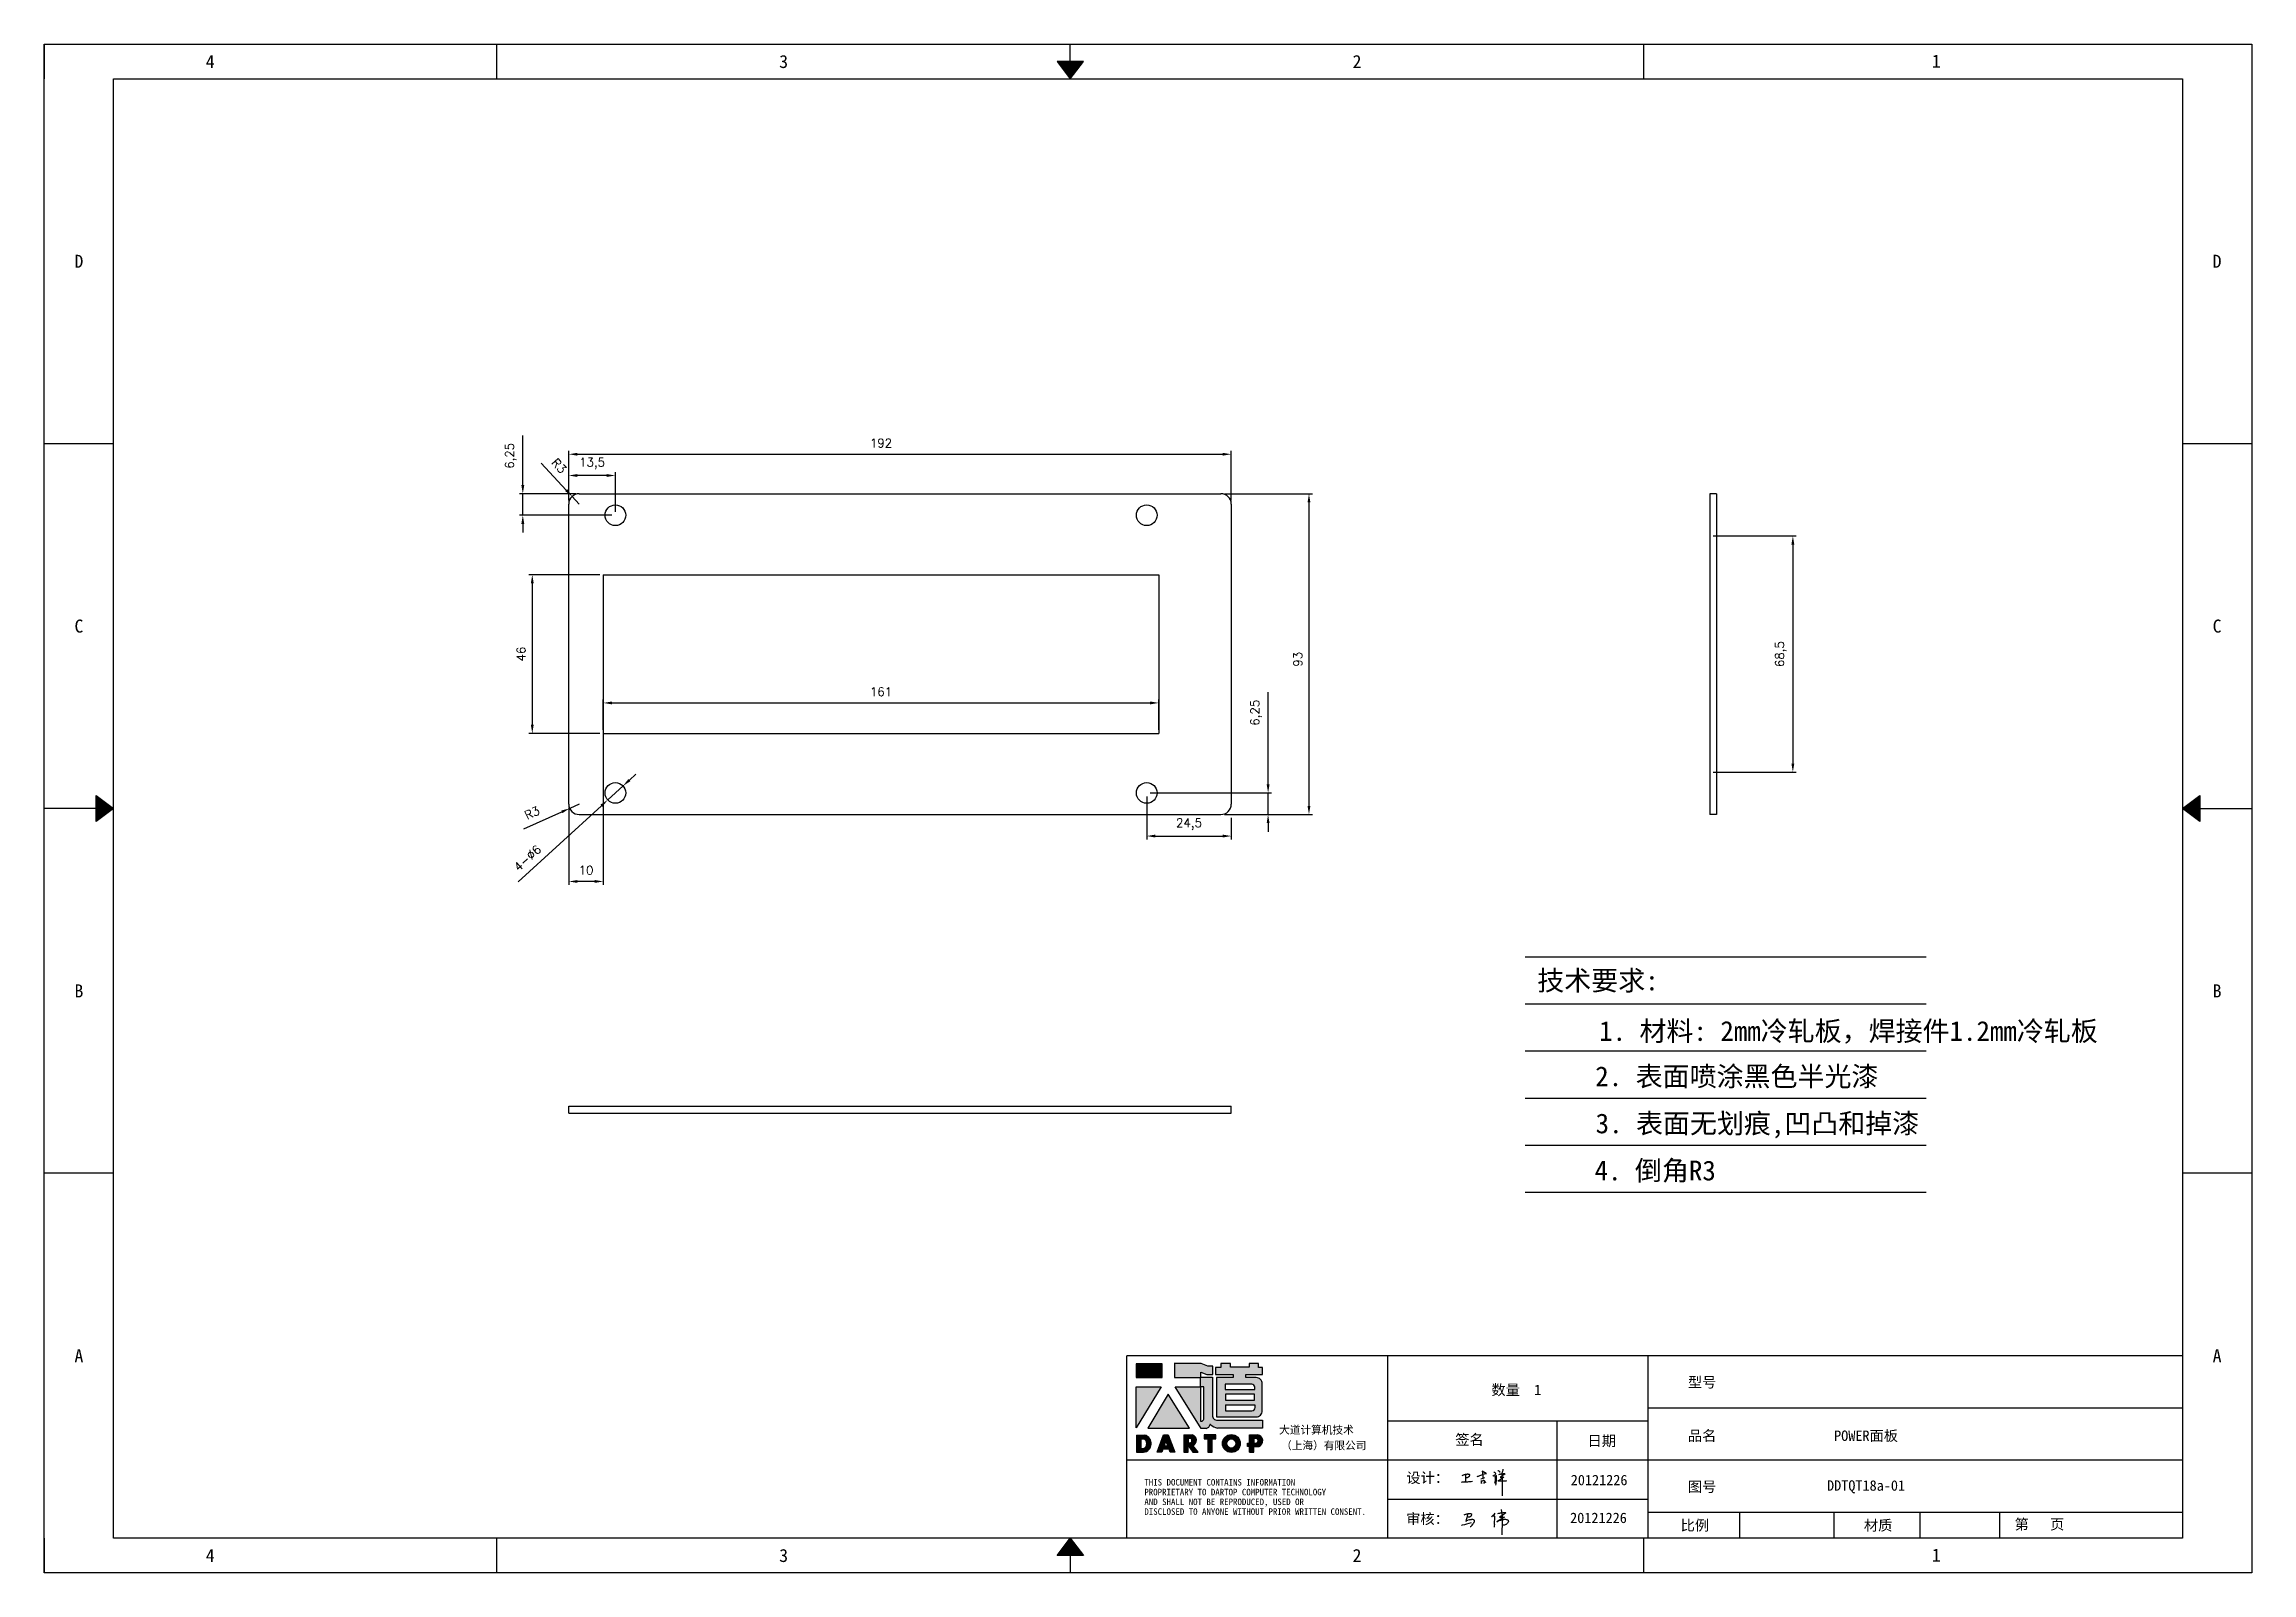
# Model space of a CAD drawing. Header units: millimetres. Extents: x 25928 to 50356, y -44172 to 20163.
# Drawn here: x 28831 to 29471, y -39898 to -39455 of the extents above; entities that cross this region are included whole.
import ezdxf
from ezdxf.enums import TextEntityAlignment as Align

# ---------------------------------------------------------------- set-up
doc = ezdxf.new("R2010")
doc.units = ezdxf.units.MM
doc.linetypes.add('DOT', pattern=[0.25, 0, -0.25])
doc.linetypes.add('HIDDEN2', pattern=[4.7625, 3.175, -1.5875])
for name, color, linetype in [('4', 7, 'Continuous'), ('hidden', 3, 'HIDDEN2'), ('print', 30, 'Continuous')]:
    doc.layers.add(name, color=color, linetype=linetype)
doc.layers.add('dim', color=2, linetype='Continuous', lineweight=9)
doc.styles.add('Dartop', font='')
doc.styles.add('HZ', font='')
doc.styles.add('hzHT', font='simhei.ttf')
doc.styles.get("Standard").update_dxf_attribs({"font": 'txt', "bigfont": 'gbcbig.shx'})
doc.styles.get('Dartop').set_extended_font_data('FangSong_GB2312')
doc.styles.get('HZ').set_extended_font_data('SimSun')
doc.dimstyles.new('0.5small', dxfattribs={"dimtxt": 2.5, "dimasz": 2.5, "dimexe": 1, "dimexo": 1, "dimgap": 2, "dimtad": 1, "dimtxsty": 'Standard', "dimcen": 2.5, "dimadec": 0, "dimazin": 0, "dimtfac": 1, "dimtmove": 0, "dimatfit": 3, "dimfxl": 0, "dimarcsym": 0})

msp = doc.modelspace()

# ---------------------------------------------------------------- texts
at = {"color": 0}
for s, height, style, p in [('4', 3.777, 'Dartop', (28879.374, -39460.119)), ('3', 3.777, 'Dartop', (29045.562, -39460.119)), ('2', 3.777, 'Dartop', (29211.75, -39460.119)), ('1', 3.777, 'Dartop', (29379.66, -39459.999)), ('D', 3.777, 'Dartop', (28841.312, -39518.033)), ('D', 3.777, 'Dartop', (29461.033, -39518.033)), ('C', 3.777, 'Dartop', (28841.312, -39623.789)), ('C', 3.777, 'Dartop', (29461.033, -39623.789)), ('B', 3.777, 'Dartop', (28841.312, -39729.546)), ('B', 3.777, 'Dartop', (29461.033, -39729.546)), ('A', 3.777, 'Dartop', (28841.312, -39835.302)), ('A', 3.777, 'Dartop', (29461.033, -39835.302)), ('数量  1', 3.0216, 'hzHT', (29257.927, -39845.206)), ('型号', 3.0216, 'hzHT', (29311.78, -39842.988)), ('品名', 3.0216, 'hzHT', (29311.78, -39858.499)), ('POWER面板', 3.0216, 'hzHT', (29359.288, -39858.499)), ('签名', 3.0216, 'hzHT', (29244.354, -39859.606)), ('日期', 3.0216, 'hzHT', (29282.695, -39859.978)), ('20121226', 3.0216, 'hzHT', (29281.919, -39871.338)), ('图号', 3.0216, 'hzHT', (29311.78, -39873.268)), ('DDTQT18a-01', 3.0216, 'hzHT', (29359.288, -39872.929)), ('20121226', 3.0216, 'hzHT', (29281.739, -39882.302)), ('比例', 3.0216, 'hzHT', (29309.673, -39884.481)), ('材质', 3.0216, 'hzHT', (29362.798, -39884.481)), ('第   页', 3.0216, 'hzHT', (29409.54, -39884.168)), ('4', 3.777, 'Dartop', (28879.374, -39893.216)), ('3', 3.777, 'Dartop', (29045.562, -39893.216)), ('2', 3.777, 'Dartop', (29211.75, -39893.216)), ('1', 3.777, 'Dartop', (29379.66, -39893.096))]:
    msp.add_text(s, height=height, dxfattribs=dict(at, style=style)).set_placement(p, align=Align.MIDDLE_CENTER)
at = {"style": 'HZ'}
for s, p in [('技术要求:', (29281.578, -39726.535)), ('     1. 材料: 2mm冷轧板，焊接件1.2mm冷轧板', (29344.437, -39741.163)), ('    2. 表面喷涂黑色半光漆', (29314.045, -39754.307)), ('3. 表面无划痕,凹凸和掉漆', (29327.81, -39767.957)), ('4. 倒角R3           ', (29319.624, -39781.607))]:
    msp.add_text(s, height=5.733, dxfattribs=at).set_placement(p, align=Align.MIDDLE_CENTER)
at = {"color": 0, "style": 'hzHT'}
for s, height, p in [('设计：', 3.0216, (29226.05, -39872.195)), ('THIS DOCUMENT CONTAINS INFORMATION', 1.8885, (29150.122, -39872.939)), ('PROPRIETARY TO DARTOP COMPUTER TECHNOLOGY', 1.8885, (29150.122, -39875.772)), ('AND SHALL NOT BE REPRODUCED, USED OR', 1.8885, (29150.122, -39878.605)), ('DISCLOSED TO ANYONE WITHOUT PRIOR WRITTEN CONSENT.', 1.8885, (29150.122, -39881.438)), ('审核：', 3.0216, (29226.005, -39884.094))]:
    msp.add_text(s, height=height, dxfattribs=at).set_placement(p)
at = {"layer": '4', "color": 0, "style": 'hzHT'}
for s, p in [('大道计算机技术', (29189.181, -39857.939)), ('（上海）有限公司', (29189.751, -39862.456))]:
    msp.add_text(s, height=2.2662, dxfattribs=at).set_placement(p)

# ---------------------------------------------------------------- blocks, each defined once
blk = doc.blocks.new('*U660')
at = {"color": 254, "linetype": 'Continuous', "extrusion": (0, 0, -1)}
for points in [[(-17, 0.333), (-16.812, 0.25), (-17, 0.5)], [(-17, 0.333), (-17.188, 0.25), (-16.812, 0.25)], [(-17, 0.333), (-17, 0.5), (-17.188, 0.25)]]:
    blk.add_solid(points, dxfattribs=at)
blk = doc.blocks.new('*U661')
at = {"color": 254, "linetype": 'Continuous'}
for points in [[(17, 21.667), (17.188, 21.75), (16.812, 21.75)], [(17, 21.667), (16.812, 21.75), (17, 21.5)], [(17, 21.667), (17, 21.5), (17.188, 21.75)]]:
    blk.add_solid(points, dxfattribs=at)
blk = doc.blocks.new('*U658')
at = {"color": 254, "linetype": 'Continuous', "extrusion": (0, 0, -1)}
for points in [[(-0.833, 11), (-0.75, 10.812), (-0.75, 11.188)], [(-0.833, 11), (-0.75, 11.188), (-1, 11)], [(-0.833, 11), (-1, 11), (-0.75, 10.812)]]:
    blk.add_solid(points, dxfattribs=at)
blk = doc.blocks.new('dadao')
for p, q in [((48, 19.2), (44.9, 10.4)), ((44.9, 10.4), (51.2, 10.4)), ((51.2, 10.4), (48, 19.2))]:
    blk.add_line(p, q)
for points in [[(41.8, 121.6), (41.8, 143.7), (-0.4, 143.7), (-0.4, 121.6), (41.8, 121.6)], [(104.8, 122), (104.8, 130.3), (114.1, 126.3), (124.2, 126.3), (124.2, 139.6), (115.9, 139.6), (105.1, 143.9), (61.5, 143.9)], [(61.7, 144), (61.7, 121.3), (103.9, 121.3)], [(113.4, 38.7), (105.1, 38.7), (63, 106.5), (103.9, 106.5), (103.9, 120.9), (103.9, 121.3)], [(109.7, 53.6), (109.7, 106.2), (104.3, 106.2), (104.3, 50.4), (106.6, 50.4)], [(144.6, 94.4), (144.6, 84.8), (192, 84.8), (192, 94.1), (144.9, 94.1)], [(120.2, 45), (119.5, 45), (119.5, 44.6)], [(0, 28), (0, 0), (11.8, 0)], [(0.1, 28), (14, 28)], [(7.1, 21.8), (7.1, 6.1), (12, 6.1)], [(7.1, 21.8), (11.4, 21.8)], [(76.8, 28.2), (76.8, 0), (84.1, 0), (84.1, 11.1), (91.6, -0.1), (100.3, -0.1), (91.7, 11.1)], [(76.8, 28.2), (90.6, 28.2)], [(84, 22.7), (84, 15.3), (87.2, 15.3)], [(84, 22.7), (87.3, 22.7)], [(183.7, 0), (183.7, 9.6), (180.6, 9.6), (180.6, 14.9), (183.8, 14.9), (183.8, 28.1), (196.1, 28.1), (196.5, 28.1)], [(183.7, 0), (190.9, 0), (190.9, 9.6), (198.8, 9.6)], [(194.9, 22.3), (190.8, 22.3), (190.8, 15), (194.4, 15)]]:
    blk.add_lwpolyline(points)
blk.add_lwpolyline([(137.1, 144.2), (137.1, 137.9), (128.3, 137.9), (128.3, 126.5), (157.3, 126.5), (157.3, 121.5), (130.3, 121.5), (130.3, 57.5), (194.4, 57.5, 0.414214), (204.4, 67.5), (204.4, 111.3, 0.414214), (194.4, 121.3), (177.5, 121.3), (177.5, 126.3), (204.7, 126.3), (204.7, 137.7), (198.2, 137.7), (198.2, 143.9), (183.3, 143.9), (183.3, 138), (153, 138), (153, 144.2), (137.1, 144.2)], format="xyb", close=True)
for points in [[(104.8, 122), (123.4, 122), (123.4, 60, 0.414214), (131.4, 52), (204.8, 52), (204.8, 39.1), (131.7, 39.1)], [(144.3, 110.8), (144.3, 101.8), (192.3, 101.8), (192.3, 105.5, 0.414214), (187.3, 110.5), (144.3, 110.5)], [(144.6, 77), (144.6, 67.5), (187.6, 67.5, 0.414214), (192.6, 72.5), (192.6, 76.4), (144.6, 76.4)]]:
    blk.add_lwpolyline(points, format="xyb")
for points in [[(-0.3, 106.2), (40.4, 106.2), (-0.3, 39.7), (-0.3, 106.2)], [(51.7, 94.1), (18.4, 39.3), (86.2, 39.3)], [(43.8, 28.2), (51.8, 28.2), (62.6, -0.1), (55, -0.1), (53.2, 5), (42.9, 5), (41.1, 0), (33.6, 0)], [(110, 28.1), (110, 21.9), (116, 21.9), (116, -0.1), (123.2, -0.1), (123.2, 22), (129.2, 22), (129.2, 28.1), (110, 28.1)]]:
    blk.add_lwpolyline(points, close=True)
for radius in [14.5, 7.44]:
    blk.add_circle((154.2, 14.2), radius)
for centre, radius, start, end in [((99.2, 60.7), 12.6, 305.6399, 325.969), ((111.6, 46.7), 8.19, 282.9811, 347.6627), ((136, 61.7), 22.9, 226.7358, 259.3209), ((8.5, 13.9), 8.49, 294.2143, 69.7177), ((9.6, 14.2), 14.4, 278.6604, 72.3203), ((86.4, 19), 3.8, 282.527, 76.7196), ((88.6, 19.4), 8.95, 290.6073, 77.2124), ((193.7, 18.7), 3.8, 280.9891, 72.5513), ((195.7, 18.6), 9.51, 288.8959, 85.2442)]:
    blk.add_arc(centre, radius, start, end)
blk = doc.blocks.new('h')
for p, q in [((20768.1, -2360.9), (20773, -2359.1)), ((20769.5, -2366.9), (20769.8, -2370.6)), ((20769.8, -2370.6), (20770.9, -2378)), ((20770.9, -2378), (20771.5, -2370.6)), ((20772.4, -2369.3), (20774.9, -2367.8)), ((20773, -2359.1), (20784.1, -2355.2)), ((20773.3, -2331.8), (20775.3, -2338.7)), ((20789.1, -2340.9), (20773.5, -2331.9)), ((20775.3, -2338.7), (20775.6, -2351.2)), ((20775.6, -2351.2), (20775.5, -2357.3)), ((20782.2, -2369.2), (20780, -2377.1)), ((20780, -2377.1), (20788.3, -2371.3)), ((20780.1, -2366.4), (20780.8, -2366.4)), ((20781.9, -2367.4), (20782.2, -2369.2)), ((20845.7, -2343.5), (20848.4, -2353)), ((20848.9, -2370.3), (20847.9, -2424)), ((20848.4, -2353), (20848.9, -2370.3))]:
    blk.add_line(p, q)
for points in [[(20696.6, -2372.4, 0.002073), (20710.6, -2371.9, 0.016137), (20719.6, -2371.3, 0.008314), (20736.9, -2369.3)], [(20699.1, -2348.2, -0.029745), (20704.6, -2345.4, -0.046842), (20708.4, -2344.2, -0.00919), (20714.3, -2343, -0.018517), (20717.2, -2342.5, -0.037841), (20720.3, -2342.4, -0.039541), (20723.2, -2342.8, -0.149785), (20726, -2344.3, -0.204935), (20726.9, -2346.6, -0.074872), (20726.5, -2348.3, -0.061615), (20725.6, -2350.3, -0.034204), (20723.8, -2352.6, -0.045776), (20722.3, -2354.1, -0.054985), (20720.4, -2355.3, -0.036348), (20717.3, -2356.5, -0.067752), (20715.7, -2356.8, -0.043553), (20713.2, -2356.7)], [(20755, -2351.9, -0.024077), (20759.9, -2350.1, -0.013147), (20768.7, -2346.5, -0.00522), (20775.4, -2344.1, -0.018517), (20777.3, -2343.4, -0.008274), (20786.3, -2341, -0.039541), (20788.3, -2340.8, -0.079216), (20789.4, -2341, -0.204935)], [(20813.5, -2350.1, 0.007348), (20815.9, -2348.7, 0.008421), (20818, -2347.3, 0.009459), (20819.7, -2346.2, -0.016325), (20820.7, -2345.5, -0.173771), (20821.8, -2345.3, -0.085159), (20823.9, -2346, -0.125883), (20826, -2347.9, -0.160659), (20826.6, -2350.1, -0.010447), (20826.5, -2352.3, -0.008247), (20826.2, -2355.1, -0.002698), (20825.3, -2374, 0.001562), (20823.9, -2383.7, 0.016137)], [(20816.8, -2335, -0.053561), (20819.6, -2336.1, -0.075272), (20821.3, -2337.3, -0.005295), (20822.5, -2338.5, -0.009337), (20823.1, -2339.1, -0.026146), (20823.7, -2339.8, -0.016644), (20824.5, -2340.9)], [(20832.1, -2329.2, -0.053561), (20834.9, -2330.3, -0.075272), (20836.7, -2331.5, -0.005295), (20837.8, -2332.6, -0.009337), (20838.5, -2333.3, -0.026146), (20839, -2334, -0.016644), (20839.8, -2335.1)], [(20836, -2343.7, -0.02797), (20842.1, -2342.6, -0.048868), (20845.6, -2342.2, -0.00919), (20851.1, -2341.4, -0.018517), (20853.9, -2341.1, -0.037841), (20856.7, -2341.2, -0.039541), (20859.4, -2341.6, -0.018282), (20840.6, -2354.7, -0.000937)], [(20847.6, -2340.2, 0.021784), (20849.6, -2335.9, 0.028296), (20850.8, -2332.4, 0.008136), (20851.9, -2328.2, 0.028913), (20852.2, -2327, 0.08193), (20852.1, -2325.9, 0.075058), (20851.7, -2324.7, 0.275043)]]:
    blk.add_lwpolyline(points, format="xyb")
for points in [[(20711.3, -2343.5), (20711.3, -2343.5), (20711.5, -2355.8), (20710.7, -2368), (20710.6, -2371.9)], [(20821.5, -2350.6), (20822.4, -2359.2), (20822.2, -2364.9), (20821.7, -2369), (20821.3, -2376.3), (20823.6, -2368.5), (20827.2, -2366.3), (20829.5, -2366.3)], [(20840.6, -2354.7), (20850, -2354.7), (20855, -2354.3), (20845.9, -2361.1), (20840.5, -2364), (20833, -2367.5), (20863.2, -2367.4), (20865.9, -2367.3)]]:
    blk.add_lwpolyline(points)
for centre, radius, start, end in [((20773.7, -2371.2), 2.3, 121.9907, 163.60158), ((20787.5, -2406), 40.3, 100.61827, 108.24823), ((20780.8, -2367.6), 1.15, 9.4675, 90)]:
    blk.add_arc(centre, radius, start, end)
blk = doc.blocks.new('*U659')
at = {"color": 254, "linetype": 'Continuous', "extrusion": (0, 0, -1)}
for points in [[(-33.167, 11), (-33, 11), (-33.25, 11.188)], [(-33.167, 11), (-33.25, 11.188), (-33.25, 10.812)], [(-33.167, 11), (-33.25, 10.812), (-33, 11)]]:
    blk.add_solid(points, dxfattribs=at)
blk = doc.blocks.new('*D749')
at = {"layer": 'Defpoints', "color": 0}
for p in [(29175.3, -39573.97), (28983.3, -39588.4), (29175.3, -39588.4)]:
    blk.add_point(p, dxfattribs=at)
at = {"layer": 'dim', "color": 0, "lineweight": -2}
for p, q in [((28983.3, -39587.4), (28983.3, -39572.97)), ((28985.8, -39573.97), (29172.8, -39573.97)), ((29175.3, -39587.4), (29175.3, -39572.97))]:
    blk.add_line(p, q, dxfattribs=at)
at = {"layer": 'dim', "color": 0}
for points in [[(28985.8, -39573.56), (28985.8, -39574.39), (28983.3, -39573.97)], [(29172.8, -39573.56), (29172.8, -39574.39), (29175.3, -39573.97)]]:
    blk.add_solid(points, dxfattribs=at)
at = {"layer": 'dim', "color": 0, "insert": (29073.8, -39570.72), "char_height": 2.5, "attachment_point": 5}
blk.add_mtext('192', dxfattribs=at)
blk = doc.blocks.new('*D750')
at = {"layer": 'Defpoints', "color": 0}
for p in [(29172.3, -39585.4), (29172.3, -39678.4), (29197.83, -39678.4)]:
    blk.add_point(p, dxfattribs=at)
at = {"layer": 'dim', "color": 0, "lineweight": -2}
for p, q in [((29173.3, -39585.4), (29198.83, -39585.4)), ((29197.83, -39587.9), (29197.83, -39675.9)), ((29173.3, -39678.4), (29198.83, -39678.4))]:
    blk.add_line(p, q, dxfattribs=at)
at = {"layer": 'dim', "color": 0}
for points in [[(29197.41, -39587.9), (29198.24, -39587.9), (29197.83, -39585.4)], [(29197.41, -39675.9), (29198.24, -39675.9), (29197.83, -39678.4)]]:
    blk.add_solid(points, dxfattribs=at)
at = {"layer": 'dim', "color": 0, "insert": (29194.58, -39633.4), "char_height": 2.5, "attachment_point": 5, "rotation": 90}
blk.add_mtext('93', dxfattribs=at)
blk = doc.blocks.new('*D751')
at = {"layer": 'Defpoints', "color": 0}
for p in [(28983.3, -39580.13), (28983.3, -39585.4), (28996.8, -39591.65)]:
    blk.add_point(p, dxfattribs=at)
at = {"layer": 'dim', "color": 0, "lineweight": -2}
for p, q in [((28983.3, -39584.4), (28983.3, -39579.13)), ((28994.3, -39580.13), (28985.8, -39580.13)), ((28996.8, -39590.65), (28996.8, -39579.13))]:
    blk.add_line(p, q, dxfattribs=at)
at = {"layer": 'dim', "color": 0}
for points in [[(28985.8, -39579.71), (28985.8, -39580.55), (28983.3, -39580.13)], [(28994.3, -39579.71), (28994.3, -39580.55), (28996.8, -39580.13)]]:
    blk.add_solid(points, dxfattribs=at)
at = {"layer": 'dim', "color": 0, "insert": (28990.05, -39576.67), "char_height": 2.5, "attachment_point": 5}
blk.add_mtext('13,5', dxfattribs=at)
blk = doc.blocks.new('*D752')
at = {"layer": 'Defpoints', "color": 0}
for p in [(29150.8, -39672.15), (29175.3, -39678.4), (29185.98, -39678.4)]:
    blk.add_point(p, dxfattribs=at)
at = {"layer": 'dim', "color": 0, "lineweight": -2}
for p, q in [((29185.98, -39669.65), (29185.98, -39642.94)), ((29151.8, -39672.15), (29186.98, -39672.15)), ((29185.98, -39678.4), (29185.98, -39672.15)), ((29176.3, -39678.4), (29186.98, -39678.4)), ((29185.98, -39680.9), (29185.98, -39683.4))]:
    blk.add_line(p, q, dxfattribs=at)
at = {"layer": 'dim', "color": 0}
for points in [[(29185.57, -39669.65), (29186.4, -39669.65), (29185.98, -39672.15)], [(29185.57, -39680.9), (29186.4, -39680.9), (29185.98, -39678.4)]]:
    blk.add_solid(points, dxfattribs=at)
at = {"layer": 'dim', "color": 0, "insert": (29182.53, -39648.9), "char_height": 2.5, "attachment_point": 5, "rotation": 90}
blk.add_mtext('6,25', dxfattribs=at)
blk = doc.blocks.new('*D753')
at = {"layer": 'Defpoints', "color": 0}
for p in [(29150.8, -39672.15), (29175.3, -39678.4), (29175.3, -39684.66)]:
    blk.add_point(p, dxfattribs=at)
at = {"layer": 'dim', "color": 0, "lineweight": -2}
for p, q in [((29150.8, -39673.15), (29150.8, -39685.66)), ((29175.3, -39679.4), (29175.3, -39685.66)), ((29153.3, -39684.66), (29172.8, -39684.66))]:
    blk.add_line(p, q, dxfattribs=at)
at = {"layer": 'dim', "color": 0}
for points in [[(29153.3, -39684.24), (29153.3, -39685.07), (29150.8, -39684.66)], [(29172.8, -39684.24), (29172.8, -39685.07), (29175.3, -39684.66)]]:
    blk.add_solid(points, dxfattribs=at)
at = {"layer": 'dim', "color": 0, "insert": (29163.05, -39681.2), "char_height": 2.5, "attachment_point": 5}
blk.add_mtext('24,5', dxfattribs=at)
blk = doc.blocks.new('*D672')
at = {"layer": 'Defpoints', "color": 0}
for p in [(29313.98, -39597.65), (29313.98, -39666.15), (29338.08, -39666.15)]:
    blk.add_point(p, dxfattribs=at)
at = {"layer": 'dim', "color": 0, "lineweight": -2}
for p, q in [((29314.98, -39597.65), (29339.08, -39597.65)), ((29338.08, -39600.15), (29338.08, -39663.65)), ((29314.98, -39666.15), (29339.08, -39666.15))]:
    blk.add_line(p, q, dxfattribs=at)
at = {"layer": 'dim', "color": 0}
for points in [[(29337.66, -39600.15), (29338.49, -39600.15), (29338.08, -39597.65)], [(29337.66, -39663.65), (29338.49, -39663.65), (29338.08, -39666.15)]]:
    blk.add_solid(points, dxfattribs=at)
at = {"layer": 'dim', "color": 0, "insert": (29334.62, -39631.9), "char_height": 2.5, "attachment_point": 5, "rotation": 90}
blk.add_mtext('68,5', dxfattribs=at)
blk = doc.blocks.new('*D754')
at = {"layer": 'Defpoints', "color": 0}
for p in [(28999.01, -39670.13), (28994.58, -39674.18)]:
    blk.add_point(p, dxfattribs=at)
at = {"layer": 'dim', "color": 0, "lineweight": -2}
for p, q in [((28999.01, -39670.13), (28994.58, -39674.18)), ((29000.86, -39668.44), (29002.7, -39666.75)), ((28968.65, -39697.88), (28992.74, -39675.86))]:
    blk.add_line(p, q, dxfattribs=at)
at = {"layer": 'dim', "color": 0}
for points in [[(29000.58, -39668.13), (29001.14, -39668.75), (28999.01, -39670.13)], [(28992.46, -39675.55), (28993.02, -39676.17), (28994.58, -39674.18)]]:
    blk.add_solid(points, dxfattribs=at)
at = {"layer": 'dim', "color": 0, "insert": (28971.32, -39691.03), "char_height": 2.5, "attachment_point": 5, "rotation": 42.42699}
blk.add_mtext('4-∅6', dxfattribs=at)
blk = doc.blocks.new('*D755')
at = {"layer": 'Defpoints', "color": 0}
for p in [(28969.97, -39585.4), (28986.3, -39585.4), (28996.8, -39591.65)]:
    blk.add_point(p, dxfattribs=at)
at = {"layer": 'dim', "color": 0, "lineweight": -2}
for p, q in [((28969.97, -39582.9), (28969.97, -39568.49)), ((28985.3, -39585.4), (28968.97, -39585.4)), ((28969.97, -39591.65), (28969.97, -39585.4)), ((28995.8, -39591.65), (28968.97, -39591.65)), ((28969.97, -39594.15), (28969.97, -39596.65))]:
    blk.add_line(p, q, dxfattribs=at)
at = {"layer": 'dim', "color": 0}
for points in [[(28969.55, -39582.9), (28970.39, -39582.9), (28969.97, -39585.4)], [(28969.55, -39594.15), (28970.39, -39594.15), (28969.97, -39591.65)]]:
    blk.add_solid(points, dxfattribs=at)
at = {"layer": 'dim', "color": 0, "insert": (28966.51, -39574.44), "char_height": 2.5, "attachment_point": 5, "rotation": 90}
blk.add_mtext('6,25', dxfattribs=at)
blk = doc.blocks.new('*D756')
at = {"layer": 'Defpoints', "color": 0}
for p in [(28993.3, -39608.9), (28972.72, -39654.9), (28993.3, -39654.9)]:
    blk.add_point(p, dxfattribs=at)
at = {"layer": 'dim', "color": 0, "lineweight": -2}
for p, q in [((28992.3, -39608.9), (28971.72, -39608.9)), ((28972.72, -39611.4), (28972.72, -39652.4)), ((28992.3, -39654.9), (28971.72, -39654.9))]:
    blk.add_line(p, q, dxfattribs=at)
at = {"layer": 'dim', "color": 0}
for points in [[(28972.3, -39611.4), (28973.13, -39611.4), (28972.72, -39608.9)], [(28972.3, -39652.4), (28973.13, -39652.4), (28972.72, -39654.9)]]:
    blk.add_solid(points, dxfattribs=at)
at = {"layer": 'dim', "color": 0, "insert": (28969.47, -39631.9), "char_height": 2.5, "attachment_point": 5, "rotation": 90}
blk.add_mtext('46', dxfattribs=at)
blk = doc.blocks.new('*D757')
at = {"layer": 'Defpoints', "color": 0}
for p in [(29154.3, -39646.06), (28993.3, -39654.9), (29154.3, -39654.9)]:
    blk.add_point(p, dxfattribs=at)
at = {"layer": 'dim', "color": 0, "lineweight": -2}
for p, q in [((28993.3, -39653.9), (28993.3, -39645.06)), ((29154.3, -39653.9), (29154.3, -39645.06)), ((28995.8, -39646.06), (29151.8, -39646.06))]:
    blk.add_line(p, q, dxfattribs=at)
at = {"layer": 'dim', "color": 0}
for points in [[(28995.8, -39645.65), (28995.8, -39646.48), (28993.3, -39646.06)], [(29151.8, -39645.65), (29151.8, -39646.48), (29154.3, -39646.06)]]:
    blk.add_solid(points, dxfattribs=at)
at = {"layer": 'dim', "color": 0, "insert": (29073.8, -39642.81), "char_height": 2.5, "attachment_point": 5}
blk.add_mtext('161', dxfattribs=at)
blk = doc.blocks.new('*D758')
at = {"layer": 'Defpoints', "color": 0}
for p in [(28993.3, -39654.9), (28983.3, -39675.4), (28983.3, -39697.82)]:
    blk.add_point(p, dxfattribs=at)
at = {"layer": 'dim', "color": 0, "lineweight": -2}
for p, q in [((28993.3, -39655.9), (28993.3, -39698.82)), ((28983.3, -39676.4), (28983.3, -39698.82)), ((28990.8, -39697.82), (28985.8, -39697.82))]:
    blk.add_line(p, q, dxfattribs=at)
at = {"layer": 'dim', "color": 0}
for points in [[(28985.8, -39697.4), (28985.8, -39698.23), (28983.3, -39697.82)], [(28990.8, -39697.4), (28990.8, -39698.23), (28993.3, -39697.82)]]:
    blk.add_solid(points, dxfattribs=at)
at = {"layer": 'dim', "color": 0, "insert": (28988.3, -39694.57), "char_height": 2.5, "attachment_point": 5}
blk.add_mtext('10', dxfattribs=at)
blk = doc.blocks.new('*D673')
at = {"layer": 'Defpoints', "color": 0}
for p in [(28984.26, -39586.2), (28986.3, -39588.4)]:
    blk.add_point(p, dxfattribs=at)
at = {"layer": 'dim', "color": 0, "lineweight": -2}
for p, q in [((28975.31, -39576.54), (28982.56, -39584.37)), ((28986.3, -39588.4), (28984.26, -39586.2))]:
    blk.add_line(p, q, dxfattribs=at)
at = {"layer": 'dim', "color": 0}
blk.add_solid([(28982.87, -39584.08), (28982.25, -39584.65), (28984.26, -39586.2)], dxfattribs=at)
at = {"layer": 'dim', "color": 0, "insert": (28980.47, -39577.33), "char_height": 2.5, "attachment_point": 5, "rotation": 312.79673}
blk.add_mtext('R3', dxfattribs=at)
blk = doc.blocks.new('*D674')
at = {"layer": 'Defpoints', "color": 0}
for p in [(28983.56, -39676.63), (28986.3, -39675.4)]:
    blk.add_point(p, dxfattribs=at)
at = {"layer": 'dim', "color": 0, "lineweight": -2}
for p, q in [((28970.28, -39682.58), (28981.28, -39677.65)), ((28986.3, -39675.4), (28983.56, -39676.63))]:
    blk.add_line(p, q, dxfattribs=at)
at = {"layer": 'dim', "color": 0}
blk.add_solid([(28981.11, -39677.27), (28981.45, -39678.03), (28983.56, -39676.63)], dxfattribs=at)
at = {"layer": 'dim', "color": 0, "insert": (28972.68, -39677.94), "char_height": 2.5, "attachment_point": 5, "rotation": 24.13779}
blk.add_mtext('R3', dxfattribs=at)

# ---------------------------------------------------------------- dimensions: what is measured, and where the dimension line sits
at = {"layer": 'dim'}
for base, p1, p2, picture, middle in [((28969.97, -39585.402), (28996.797, -39591.652), (28986.297, -39585.402), '*D755', (28966.512, -39574.444)), ((29338.075, -39666.152), (29313.977, -39597.652), (29313.977, -39666.152), '*D672', (29334.617, -39631.902)), ((28972.718, -39654.902), (28993.297, -39608.902), (28993.297, -39654.902), '*D756', (28969.468, -39631.902))]:
    dim = msp.add_linear_dim(base=base, p1=p1, p2=p2, angle=90, dimstyle='0.5small', override={"dimpost": '\\X'}, dxfattribs=at)
    dim.commit()
    dim.dimension.update_dxf_attribs({"geometry": picture, "text_midpoint": middle})
for base, p1, p2, picture, middle in [((29175.297, -39573.975), (28983.297, -39588.402), (29175.297, -39588.402), '*D749', (29073.797, -39573.975)), ((28983.297, -39580.13), (28996.797, -39591.652), (28983.297, -39585.402), '*D751', (28990.047, -39580.13))]:
    dim = msp.add_linear_dim(base=base, p1=p1, p2=p2, dimstyle='0.5small', override={"dimpost": '\\X'}, dxfattribs=at)
    dim.commit()
    dim.dimension.update_dxf_attribs({"geometry": picture, "text_midpoint": middle, "dimtype": 160})
dim = msp.add_radius_dim(center=(28986.297, -39588.402), mpoint=(28984.259, -39586.201), dimstyle='0.5small', override={"dimpost": '\\X'}, dxfattribs=at)
dim.commit()
dim.dimension.update_dxf_attribs({"geometry": '*D673', "text_midpoint": (28980.473, -39577.327)})
for base, p1, p2, picture, middle in [((29197.826, -39678.402), (29172.297, -39585.402), (29172.297, -39678.402), '*D750', (29197.826, -39633.402)), ((29185.985, -39678.402), (29150.797, -39672.152), (29175.297, -39678.402), '*D752', (29185.985, -39648.902))]:
    dim = msp.add_linear_dim(base=base, p1=p1, p2=p2, angle=90, dimstyle='0.5small', override={"dimpost": '\\X'}, dxfattribs=at)
    dim.commit()
    dim.dimension.update_dxf_attribs({"geometry": picture, "text_midpoint": middle, "dimtype": 160})
for base, p1, p2, picture, middle in [((29154.297, -39646.063), (28993.297, -39654.902), (29154.297, -39654.902), '*D757', (29073.797, -39642.813)), ((28983.297, -39697.817), (28993.297, -39654.902), (28983.297, -39675.402), '*D758', (28988.297, -39694.567)), ((29175.297, -39684.656), (29150.797, -39672.152), (29175.297, -39678.402), '*D753', (29163.047, -39681.197))]:
    dim = msp.add_linear_dim(base=base, p1=p1, p2=p2, dimstyle='0.5small', override={"dimpost": '\\X'}, dxfattribs=at)
    dim.commit()
    dim.dimension.update_dxf_attribs({"geometry": picture, "text_midpoint": middle})
dim = msp.add_diameter_dim_2p(p1=(28999.012, -39670.128), p2=(28994.583, -39674.176), text='4-<>', dimstyle='0.5small', override={"dimpost": '\\X'}, dxfattribs=at)
dim.commit()
dim.dimension.update_dxf_attribs({"geometry": '*D754', "text_midpoint": (28973.513, -39693.434), "dimtype": 163})
dim = msp.add_radius_dim(center=(28986.297, -39675.402), mpoint=(28983.56, -39676.629), dimstyle='0.5small', override={"dimpost": '\\X'}, dxfattribs=at)
dim.commit()
dim.dimension.update_dxf_attribs({"geometry": '*D674', "text_midpoint": (28974.007, -39680.909), "dimtype": 164})

# ---------------------------------------------------------------- hatches: boundary and pattern name
for points in [[(29155.264, -39837.641), (29147.73, -39837.641), (29147.73, -39841.577), (29155.264, -39841.577)], [(29155.021, -39844.331), (29147.75, -39844.331), (29147.75, -39856.202)], [(29157.037, -39846.485), (29151.093, -39856.281), (29163.196, -39856.281)], [(29170.881, -39858.286), (29167.441, -39858.286), (29167.441, -39859.377), (29168.514, -39859.377), (29168.514, -39863.309), (29169.799, -39863.309), (29169.799, -39859.374), (29170.881, -39859.374)]]:
    msp.add_hatch(color=0).paths.add_polyline_path(points)
h = msp.add_hatch(color=0)
h.paths.add_polyline_path([(29166.522, -39840.033), (29168.185, -39840.751), (29169.982, -39840.751), (29169.982, -39838.372), (29168.499, -39838.372), (29166.567, -39837.609), (29158.823, -39837.609), (29158.823, -39841.633), (29166.358, -39841.633), (29166.358, -39841.714), (29166.358, -39844.286), (29159.052, -39844.286), (29166.567, -39856.38), (29168.055, -39856.38, 0.2793748), (29169.141, -39855.323), (29169.141, -39855.268), (29169.272, -39855.268, 0.1431454), (29171.321, -39856.31), (29184.379, -39856.31), (29184.379, -39854.017), (29171.265, -39854.017, -0.4142136), (29169.837, -39852.588), (29169.837, -39841.505), (29166.522, -39841.505)])
h.paths.add_polyline_path([(29166.434, -39844.337), (29167.391, -39844.337), (29167.391, -39853.724, -0.0889357), (29166.836, -39854.295), (29166.43, -39854.295)], flags=16)
h = msp.add_hatch(color=0)
h.paths.add_polyline_path([(29184.357, -39838.705), (29183.195, -39838.705), (29183.195, -39837.6), (29180.539, -39837.6), (29180.539, -39838.65), (29175.118, -39838.65), (29175.118, -39837.545), (29172.278, -39837.545), (29172.278, -39838.67), (29170.709, -39838.67), (29170.709, -39840.708), (29175.887, -39840.708), (29175.887, -39841.609), (29171.062, -39841.609), (29171.062, -39853.019), (29182.516, -39853.019, 0.4142136), (29184.302, -39851.233), (29184.302, -39843.42, 0.4142136), (29182.516, -39841.634), (29179.488, -39841.634), (29179.488, -39840.75), (29184.357, -39840.75)])
h.paths.add_polyline_path([(29181.251, -39843.568, -0.4142136), (29182.144, -39844.461), (29182.144, -39845.116), (29173.568, -39845.116), (29173.568, -39843.568)], flags=16)
h.paths.add_polyline_path([(29182.088, -39846.498), (29182.088, -39848.156), (29173.624, -39848.156), (29173.624, -39846.498)], flags=16)
h.paths.add_polyline_path([(29182.199, -39849.648), (29182.199, -39850.358, -0.4142136), (29181.306, -39851.25), (29173.624, -39851.25), (29173.624, -39849.648)], flags=16)
h = msp.add_hatch(color=0)
h.paths.add_polyline_path([(29150.298, -39858.304), (29147.804, -39858.304), (29147.804, -39863.294), (29149.904, -39863.294, 0.7930159)])
h.paths.add_polyline_path([(29149.941, -39862.202), (29149.069, -39862.202), (29149.069, -39859.397), (29149.845, -39859.397, -0.6713609)], flags=16)
h = msp.add_hatch(color=0)
h.paths.add_polyline_path([(29157.055, -39858.263), (29155.632, -39858.263), (29153.801, -39863.3), (29155.15, -39863.3), (29155.467, -39862.407), (29157.294, -39862.407), (29157.618, -39863.311), (29158.977, -39863.311)])
h.paths.add_polyline_path([(29156.945, -39861.445), (29155.813, -39861.445), (29156.368, -39859.862)], flags=16)
h = msp.add_hatch(color=0)
h.paths.add_polyline_path([(29163.975, -39858.266), (29161.522, -39858.266), (29161.522, -39863.303), (29162.818, -39863.303), (29162.818, -39861.306), (29164.151, -39863.321), (29165.717, -39863.321), (29164.184, -39861.319, 0.7440549)])
h.paths.add_polyline_path([(29162.806, -39860.561), (29162.806, -39859.238), (29163.386, -39859.238, -0.796809), (29163.377, -39860.561)], flags=16)
h = msp.add_hatch(color=0)
h.paths.add_polyline_path([(29172.751, -39860.766, 1), (29177.922, -39860.766, 1)])
h.paths.add_polyline_path([(29176.665, -39860.766, -1), (29174.008, -39860.766, -1)], flags=16)
h = msp.add_hatch(color=0)
h.paths.add_polyline_path([(29182.882, -39858.278), (29182.808, -39858.278), (29180.621, -39858.278), (29180.621, -39860.629), (29180.041, -39860.629), (29180.041, -39861.583), (29180.612, -39861.583), (29180.612, -39863.294), (29181.889, -39863.294), (29181.889, -39861.576), (29183.291, -39861.576, 0.8123038)])
h.paths.add_polyline_path([(29181.87, -39860.622), (29181.87, -39859.307), (29182.596, -39859.307, -0.7782134), (29182.522, -39860.622)], flags=16)

# ---------------------------------------------------------------- linework, layer by layer
at = {"color": 0, "linetype": 'DOT'}
for p, q in [((28831.239, -39455.083), (29461.033, -39455.083)), ((28831.239, -39888.18), (28831.239, -39465.155)), ((29461.033, -39898.252), (28831.239, -39898.252))]:
    msp.add_line(p, q, dxfattribs=at)
at = {"color": 0}
for p, q in [((28831.239, -39455.083), (28831.239, -39465.155)), ((28962.468, -39465.155), (28962.468, -39455.083)), ((29128.656, -39460.119), (29128.656, -39455.083)), ((29294.844, -39465.155), (29294.844, -39455.083)), ((28851.384, -39888.18), (28851.384, -39465.155)), ((28851.384, -39465.155), (29450.961, -39465.155)), ((29450.961, -39465.155), (29450.961, -39888.18)), ((28851.384, -39570.911), (28831.239, -39570.911)), ((29471.105, -39570.911), (29450.961, -39570.911)), ((28846.348, -39676.667), (28831.239, -39676.667)), ((29455.997, -39676.667), (29471.105, -39676.667)), ((28851.384, -39782.424), (28831.239, -39782.424)), ((29471.105, -39782.424), (29450.961, -39782.424)), ((29450.961, -39835.302), (29145.023, -39835.302)), ((29145.023, -39888.18), (29145.023, -39835.302)), ((29220.563, -39835.302), (29220.563, -39888.18)), ((29296.103, -39888.18), (29296.103, -39835.302)), ((29296.103, -39850.41), (29450.961, -39850.41)), ((29220.563, -39854.187), (29296.103, -39854.187)), ((29269.664, -39854.187), (29269.664, -39888.18)), ((29145.023, -39865.518), (29220.563, -39865.518)), ((29220.563, -39865.518), (29450.961, -39865.518)), ((29220.563, -39876.849), (29296.103, -39876.849)), ((29296.103, -39880.626), (29450.961, -39880.626)), ((29322.68, -39888.18), (29322.68, -39880.626)), ((29350.07, -39888.18), (29350.07, -39880.626)), ((29374.969, -39888.18), (29374.969, -39880.626)), ((29398.083, -39888.18), (29398.083, -39880.626)), ((28831.239, -39888.18), (28831.239, -39898.252)), ((29450.961, -39888.18), (28851.384, -39888.18)), ((28962.468, -39898.252), (28962.468, -39888.18)), ((29294.844, -39898.252), (29294.844, -39888.18)), ((29128.656, -39893.216), (29128.656, -39898.252))]:
    msp.add_line(p, q, dxfattribs=at)
for p, q in [((28983.297, -39675.402), (28983.297, -39588.402)), ((28986.297, -39585.402), (29172.297, -39585.402)), ((29175.297, -39588.402), (29175.297, -39675.402)), ((29313.977, -39585.402), (29313.977, -39678.402)), ((29315.977, -39585.402), (29313.977, -39585.402)), ((29315.977, -39585.402), (29315.977, -39678.402)), ((28993.297, -39608.902), (29154.297, -39608.902)), ((28993.297, -39608.902), (28993.297, -39654.902)), ((29154.297, -39608.902), (29154.297, -39654.902)), ((28993.297, -39654.902), (29154.297, -39654.902)), ((28986.297, -39678.402), (29172.297, -39678.402)), ((29315.977, -39678.402), (29313.977, -39678.402)), ((28983.297, -39763.004), (29175.297, -39763.004)), ((28983.297, -39765.004), (28983.297, -39763.004)), ((28983.297, -39765.004), (29175.297, -39765.004)), ((29175.297, -39765.004), (29175.297, -39763.004)), ((29253.539, -39882.728), (29253.004, -39883.013)), ((29253.035, -39882.127), (29253.979, -39882.127)), ((29254.482, -39882.081), (29253.539, -39882.728)), ((29253.573, -39879.887), (29253.789, -39881.698)), ((29253.789, -39881.698), (29253.825, -39883.034)), ((29253.979, -39882.127), (29254.482, -39882.081)), ((29253.004, -39883.013), (29252.262, -39883.415)), ((29253.825, -39883.034), (29253.745, -39887.194))]:
    msp.add_line(p, q)
for points in [[(29128.656, -39465.155), (29132.433, -39460.119), (29124.879, -39460.119), (29128.656, -39465.155)], [(28851.384, -39676.667), (28846.348, -39680.444), (28846.348, -39672.89), (28851.384, -39676.667)], [(29450.961, -39676.667), (29455.997, -39672.89), (29455.997, -39680.444), (29450.961, -39676.667)], [(29128.656, -39888.18), (29132.433, -39893.216), (29124.879, -39893.216), (29128.656, -39888.18)]]:
    msp.add_lwpolyline(points, close=True, dxfattribs=at)
for points in [[(29242.829, -39881.474, -0.029745), (29243.261, -39881.258, -0.0468422), (29243.553, -39881.164, -0.0091902), (29244.009, -39881.071, -0.0185172), (29244.238, -39881.038, -0.0378406), (29244.474, -39881.031, -0.0395413), (29244.698, -39881.059, -0.1497852), (29244.917, -39881.178, -0.2049352), (29244.985, -39881.352, -0.0748717), (29244.959, -39881.489, -0.0616146), (29244.885, -39881.64, -0.0342039), (29244.75, -39881.818, -0.0457759), (29244.629, -39881.934, -0.054985), (29244.482, -39882.026, -0.0363479), (29244.24, -39882.122, -0.0677521), (29244.119, -39882.143, -0.0435534), (29243.928, -39882.133)], [(29252.262, -39883.415, -0.029745), (29252.936, -39883.077, -0.0468422), (29253.392, -39882.931, -0.0091902), (29254.104, -39882.787, -0.0185172), (29254.46, -39882.735, -0.0378406), (29254.829, -39882.724, -0.0395413), (29255.179, -39882.767, -0.1497852), (29255.52, -39882.954, -0.2049352), (29255.625, -39883.224, -0.0748717), (29255.585, -39883.438, -0.0616146), (29255.469, -39883.674, -0.0342039), (29255.258, -39883.952, -0.0457759), (29255.07, -39884.132, -0.054985), (29254.841, -39884.276, -0.0363479), (29254.463, -39884.426, -0.0677521), (29254.274, -39884.459, -0.0435534), (29253.977, -39884.443)], [(29252.572, -39881.014, -0.0279703), (29253.182, -39880.901, -0.0488679), (29253.536, -39880.863, -0.0091902), (29254.092, -39880.781, -0.0185172), (29254.37, -39880.755, -0.0378406), (29254.655, -39880.761, -0.0395413), (29254.924, -39880.809, -0.0182819), (29253.035, -39882.127, -0.0009369)]]:
    msp.add_lwpolyline(points, format="xyb")
msp.add_lwpolyline([(29243.781, -39881.115), (29243.781, -39881.115), (29243.637, -39882), (29243.399, -39882.833), (29243.243, -39883.343)])
for centre in [(28996.797, -39591.652), (29150.797, -39591.652), (28996.797, -39672.152), (29150.797, -39672.152)]:
    msp.add_circle(centre, 3)
for centre, radius, start, end in [((28986.297, -39588.402), 3, 90, 180), ((29172.297, -39588.402), 3, 0, 90), ((28986.297, -39675.402), 3, 180, 270), ((29172.297, -39675.402), 3, 270, 0), ((29247.04, -39875.483), 7.458, 299.265464, 300.9495), ((29263.935, -39937.995), 57.583, 102.46592, 103.2053), ((29224.694, -39854.16), 38.128, 313.366132, 315.296084), ((29251.511, -39882.013), 0.244, 52.375745, 91.291159), ((29037.063, -39875.096), 214.732, 357.565664, 358.057278), ((29251.427, -39881.975), 0.279, 357.196828, 33.705179), ((29245.139, -39881.563), 6.583, 352.912546, 354.802684), ((29247.608, -39881.788), 4.103, 354.802684, 357.196828), ((29241.724, -39882.879), 1.596, 281.076982, 291.212632), ((29206.624, -39740.404), 148.319, 283.91895, 284.971512), ((29245.683, -39887.565), 4.876, 113.202449, 120.017497), ((29244.538, -39884.896), 1.971, 102.47486, 113.202449), ((29247.395, -39897.807), 15.195, 100.36867, 102.47486), ((29244.221, -39883.627), 1.257, 283.816254, 294.030509), ((29245.334, -39886.544), 3.745, 96.125337, 100.36867), ((29244.489, -39884.249), 0.58, 294.836428, 309.901134), ((29236.757, -39877.115), 11.096, 316.919563, 320.58866), ((29245.134, -39884.684), 1.875, 87.457037, 96.125337), ((29245.141, -39884.527), 1.717, 78.399567, 87.457037), ((29243.045, -39882.505), 2.821, 324.094808, 331.378357), ((29245.384, -39883.346), 0.511, 44.324655, 78.399567), ((29245.234, -39883.612), 0.377, 319.573073, 337.48549), ((29244.196, -39882.783), 1.694, 324.910666, 333.348429), ((29245.02, -39883.09), 0.825, 326.76781, 340.871018), ((29245.547, -39883.187), 0.284, 357.998393, 44.324655), ((29245.27, -39883.177), 0.561, 340.871018, 357.998393), ((29371.936, -39902.394), 121.7, 171.410173, 171.768083)]:
    msp.add_arc(centre, radius, start, end)
at = {"layer": 'Defpoints'}
for p, q in [((29260.465, -39719.646), (29376.724, -39719.646)), ((29260.465, -39733.296), (29376.724, -39733.296)), ((29260.465, -39733.296), (29376.724, -39733.296)), ((29260.465, -39746.946), (29376.724, -39746.946)), ((29260.465, -39760.596), (29376.724, -39760.596)), ((29260.465, -39774.246), (29376.724, -39774.246)), ((29260.465, -39787.896), (29376.724, -39787.896))]:
    msp.add_line(p, q, dxfattribs=at)
at = {"layer": 'hidden'}
msp.add_line((28993.297, -39654.902), (28993.297, -39665.91), dxfattribs=at)
at = {"layer": 'print'}
msp.add_lwpolyline([(28831.239, -39455.083), (29471.105, -39455.083), (29471.105, -39898.252), (28831.239, -39898.252)], close=True, dxfattribs=at)

# ---------------------------------------------------------------- block references
at = {"color": 0, "linetype": 'Continuous', "xscale": 20.14402654906917, "yscale": 20.14402654906917, "zscale": 20.14402654906917}
for name, p in [('*U661', (28786.208, -39898.252)), ('*U658', (28831.239, -39898.252)), ('*U659', (28786.208, -39898.252)), ('*U660', (28786.208, -39898.252))]:
    msp.add_blockref(name, p, dxfattribs=at)
at = {"color": 0}
for name, p, xscale, yscale, zscale in [('dadao', (29147.804, -39863.294), 0.1785493262159434, 0.1785493262159434, 0.1785493262159434), ('h', (27638.608, -39688.118), 0.07747410198498983, 0.07747410198498983, 0.07747410198498983)]:
    msp.add_blockref(name, p, dxfattribs=dict(at, xscale=xscale, yscale=yscale, zscale=zscale))

msp.set_redraw_order([(e.dxf.handle, doc.entitydb.next_handle()) for e in msp.query("TEXT MTEXT ATTDEF DIMENSION ARC_DIMENSION")])  # texts and dimensions are drawn at this point

doc.saveas('drawing.dxf')
